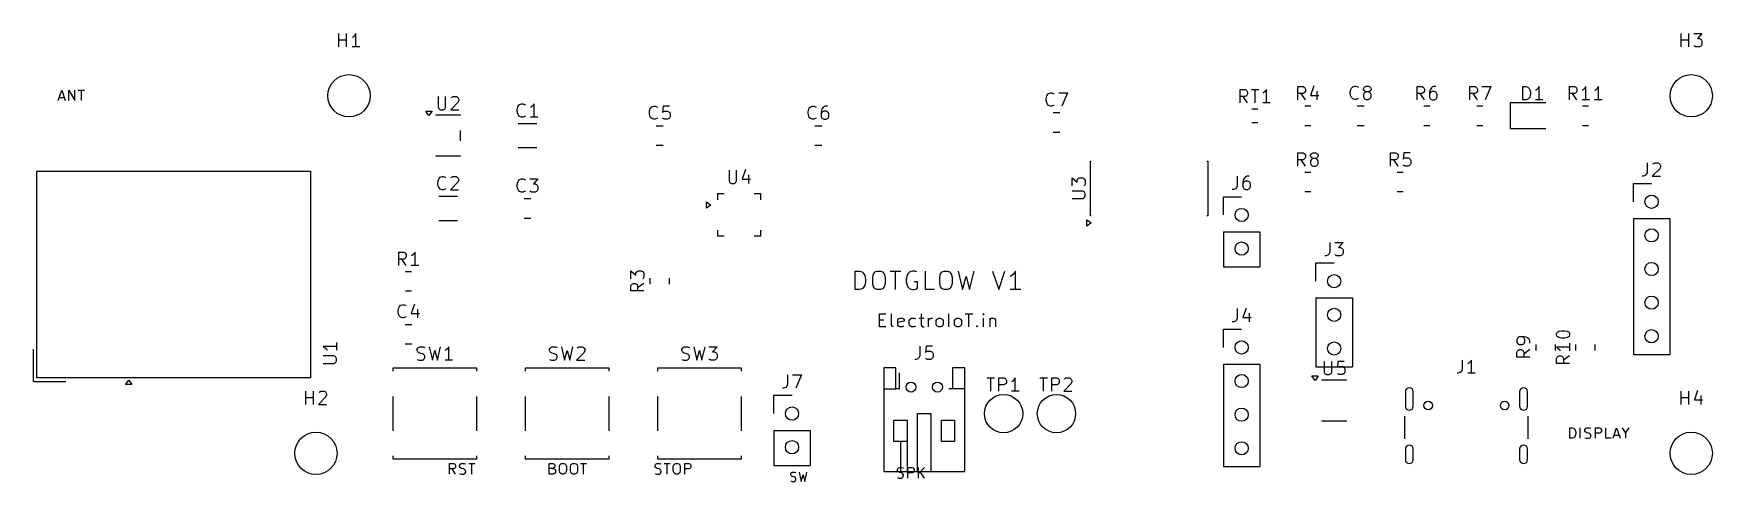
# Model space of a CAD drawing. Header units: millimetres. Extents: x 50 to 177, y -82 to -48.
import ezdxf

# ---------------------------------------------------------------- set-up
doc = ezdxf.new("R2010")
doc.units = ezdxf.units.MM
doc.layers.add('F.Silkscreen', color=41, linetype='CONTINUOUS', true_color=0xf2eda1)

msp = doc.modelspace()

# ---------------------------------------------------------------- linework, layer by layer
at = {"layer": 'F.Silkscreen', "linetype": 'CONTINUOUS'}
for p, q in [((72.738095, -49.304819), (72.738095, -48.304819)), ((72.738095, -48.781009), (73.309523, -48.781009)), ((73.309523, -49.304819), (73.309523, -48.304819)), ((73.833333, -48.542914), (73.738095, -48.590533)), ((74.309523, -49.304819), (73.738095, -49.304819)), ((73.928571, -48.447676), (73.833333, -48.542914)), ((74.023809, -48.304819), (73.928571, -48.447676)), ((74.023809, -49.304819), (74.023809, -48.304819)), ((174.238095, -49.304819), (174.238095, -48.304819)), ((174.238095, -48.781009), (174.809523, -48.781009)), ((174.809523, -49.304819), (174.809523, -48.304819)), ((175.190476, -48.304819), (175.809523, -48.304819)), ((175.238095, -49.2572), (175.190476, -49.20958)), ((175.333333, -49.304819), (175.238095, -49.2572)), ((175.619047, -49.304819), (175.333333, -49.304819)), ((175.809523, -48.304819), (175.47619, -48.685771)), ((175.47619, -48.685771), (175.619047, -48.685771)), ((175.619047, -48.685771), (175.714285, -48.73339)), ((175.714285, -49.2572), (175.619047, -49.304819)), ((175.714285, -48.73339), (175.761904, -48.781009)), ((175.761904, -49.20958), (175.714285, -49.2572)), ((175.761904, -48.781009), (175.809523, -48.876247)), ((175.809523, -49.114342), (175.761904, -49.20958)), ((175.809523, -48.876247), (175.809523, -49.114342)), ((51.509524, -53.363855), (51.776191, -52.563855)), ((51.585714, -53.135283), (51.966667, -53.135283)), ((51.776191, -52.563855), (52.042857, -53.363855)), ((52.309524, -53.363855), (52.309524, -52.563855)), ((52.309524, -52.563855), (52.766667, -53.363855)), ((52.766667, -53.363855), (52.766667, -52.563855)), ((53.033333, -52.563855), (53.490476, -52.563855)), ((53.261904, -53.363855), (53.261904, -52.563855)), ((80.238095, -53.054819), (80.238095, -53.864342)), ((80.809523, -53.864342), (80.809523, -53.054819)), ((81.238095, -53.150057), (81.285714, -53.102438)), ((81.285714, -53.102438), (81.380952, -53.054819)), ((81.380952, -53.054819), (81.619047, -53.054819)), ((81.619047, -53.054819), (81.714285, -53.102438)), ((81.714285, -53.102438), (81.761904, -53.150057)), ((81.761904, -53.150057), (81.809523, -53.245295)), ((81.809523, -53.245295), (81.809523, -53.340533)), ((126.214286, -53.20339), (126.261905, -53.012914)), ((126.214286, -53.346247), (126.214286, -53.20339)), ((126.261905, -53.012914), (126.309524, -52.917676)), ((126.309524, -52.917676), (126.404762, -52.822438)), ((126.404762, -52.822438), (126.547619, -52.774819)), ((126.547619, -52.774819), (126.642857, -52.774819)), ((126.642857, -52.774819), (126.785714, -52.822438)), ((126.785714, -52.822438), (126.833333, -52.870057)), ((127.166667, -52.774819), (127.833333, -52.774819)), ((127.833333, -52.774819), (127.404762, -53.774819)), ((140.880952, -53.524819), (140.880952, -52.524819)), ((140.880952, -52.524819), (141.261904, -52.524819)), ((141.261904, -53.048628), (140.880952, -53.048628)), ((141.45238, -53.524819), (141.119047, -53.048628)), ((141.261904, -52.524819), (141.357142, -52.572438)), ((141.357142, -53.001009), (141.261904, -53.048628)), ((141.357142, -52.572438), (141.404761, -52.620057)), ((141.404761, -52.95339), (141.357142, -53.001009)), ((141.404761, -52.620057), (141.45238, -52.715295)), ((141.45238, -52.858152), (141.404761, -52.95339)), ((141.45238, -52.715295), (141.45238, -52.858152)), ((141.738095, -52.524819), (142.309523, -52.524819)), ((142.023809, -53.524819), (142.023809, -52.524819)), ((142.690476, -52.762914), (142.595238, -52.810533)), ((142.785714, -52.667676), (142.690476, -52.762914)), ((142.880952, -52.524819), (142.785714, -52.667676)), ((142.880952, -53.524819), (142.880952, -52.524819)), ((145.261905, -53.304819), (145.261905, -52.304819)), ((145.261905, -52.304819), (145.642857, -52.304819)), ((145.642857, -52.828628), (145.261905, -52.828628)), ((145.833333, -53.304819), (145.5, -52.828628)), ((145.642857, -52.304819), (145.738095, -52.352438)), ((145.738095, -52.781009), (145.642857, -52.828628)), ((145.738095, -52.352438), (145.785714, -52.400057)), ((145.785714, -52.73339), (145.738095, -52.781009)), ((145.785714, -52.400057), (145.833333, -52.495295)), ((145.833333, -52.638152), (145.785714, -52.73339)), ((145.833333, -52.495295), (145.833333, -52.638152)), ((146.452381, -52.2572), (146.214286, -52.971485)), ((146.214286, -52.971485), (146.833333, -52.971485)), ((146.690476, -52.638152), (146.690476, -53.304819)), ((149.214286, -52.70339), (149.261905, -52.512914)), ((149.214286, -52.846247), (149.214286, -52.70339)), ((149.261905, -53.036723), (149.214286, -52.846247)), ((149.261905, -52.512914), (149.309524, -52.417676)), ((149.309524, -53.131961), (149.261905, -53.036723)), ((149.309524, -52.417676), (149.404762, -52.322438)), ((149.404762, -53.2272), (149.309524, -53.131961)), ((149.404762, -52.322438), (149.547619, -52.274819)), ((149.547619, -53.274819), (149.404762, -53.2272)), ((149.547619, -52.274819), (149.642857, -52.274819)), ((149.642857, -53.274819), (149.547619, -53.274819)), ((149.642857, -52.274819), (149.785714, -52.322438)), ((149.785714, -53.2272), (149.642857, -53.274819)), ((149.785714, -52.322438), (149.833333, -52.370057)), ((149.833333, -53.17958), (149.785714, -53.2272)), ((150.214286, -52.465295), (150.261905, -52.370057)), ((150.214286, -52.512914), (150.214286, -52.465295)), ((150.261905, -52.608152), (150.214286, -52.512914)), ((150.261905, -52.798628), (150.214286, -52.893866)), ((150.214286, -52.893866), (150.214286, -53.084342)), ((150.214286, -53.084342), (150.261905, -53.17958)), ((150.261905, -52.370057), (150.309524, -52.322438)), ((150.309524, -52.655771), (150.261905, -52.608152)), ((150.309524, -52.751009), (150.261905, -52.798628)), ((150.261905, -53.17958), (150.309524, -53.2272)), ((150.309524, -52.322438), (150.404762, -52.274819)), ((150.404762, -52.70339), (150.309524, -52.655771)), ((150.404762, -52.70339), (150.309524, -52.751009)), ((150.309524, -53.2272), (150.404762, -53.274819)), ((150.404762, -52.274819), (150.595238, -52.274819)), ((150.595238, -52.70339), (150.404762, -52.70339)), ((150.404762, -53.274819), (150.595238, -53.274819)), ((150.595238, -52.274819), (150.690476, -52.322438)), ((150.690476, -52.655771), (150.595238, -52.70339)), ((150.690476, -52.751009), (150.595238, -52.70339)), ((150.595238, -53.274819), (150.690476, -53.2272)), ((150.690476, -52.322438), (150.738095, -52.370057)), ((150.738095, -52.608152), (150.690476, -52.655771)), ((150.738095, -52.798628), (150.690476, -52.751009)), ((150.690476, -53.2272), (150.738095, -53.17958)), ((150.738095, -52.370057), (150.785714, -52.465295)), ((150.785714, -52.512914), (150.738095, -52.608152)), ((150.785714, -52.893866), (150.738095, -52.798628)), ((150.738095, -53.17958), (150.785714, -53.084342)), ((150.785714, -52.465295), (150.785714, -52.512914)), ((150.785714, -53.084342), (150.785714, -52.893866)), ((154.261905, -53.304819), (154.261905, -52.304819)), ((154.261905, -52.304819), (154.642857, -52.304819)), ((154.642857, -52.828628), (154.261905, -52.828628)), ((154.833333, -53.304819), (154.5, -52.828628)), ((154.642857, -52.304819), (154.738095, -52.352438)), ((154.738095, -52.781009), (154.642857, -52.828628)), ((154.738095, -52.352438), (154.785714, -52.400057)), ((154.785714, -52.73339), (154.738095, -52.781009)), ((154.785714, -52.400057), (154.833333, -52.495295)), ((154.833333, -52.638152), (154.785714, -52.73339)), ((154.833333, -52.495295), (154.833333, -52.638152)), ((155.261905, -52.542914), (155.214286, -52.73339)), ((155.214286, -52.73339), (155.214286, -53.114342)), ((155.261905, -52.781009), (155.214286, -52.876247)), ((155.214286, -53.114342), (155.261905, -53.20958)), ((155.357143, -52.400057), (155.261905, -52.542914)), ((155.309524, -52.73339), (155.261905, -52.781009)), ((155.261905, -53.20958), (155.309524, -53.2572)), ((155.404762, -52.685771), (155.309524, -52.73339)), ((155.309524, -53.2572), (155.404762, -53.304819)), ((155.404762, -52.352438), (155.357143, -52.400057)), ((155.5, -52.304819), (155.404762, -52.352438)), ((155.595238, -52.685771), (155.404762, -52.685771)), ((155.404762, -53.304819), (155.595238, -53.304819)), ((155.690476, -52.304819), (155.5, -52.304819)), ((155.690476, -52.73339), (155.595238, -52.685771)), ((155.595238, -53.304819), (155.690476, -53.2572)), ((155.738095, -52.781009), (155.690476, -52.73339)), ((155.690476, -53.2572), (155.738095, -53.20958)), ((155.785714, -52.876247), (155.738095, -52.781009)), ((155.738095, -53.20958), (155.785714, -53.114342)), ((155.785714, -53.114342), (155.785714, -52.876247)), ((158.261905, -53.304819), (158.261905, -52.304819)), ((158.261905, -52.304819), (158.642857, -52.304819)), ((158.642857, -52.828628), (158.261905, -52.828628)), ((158.833333, -53.304819), (158.5, -52.828628)), ((158.642857, -52.304819), (158.738095, -52.352438)), ((158.738095, -52.781009), (158.642857, -52.828628)), ((158.738095, -52.352438), (158.785714, -52.400057)), ((158.785714, -52.73339), (158.738095, -52.781009)), ((158.785714, -52.400057), (158.833333, -52.495295)), ((158.833333, -52.638152), (158.785714, -52.73339)), ((158.833333, -52.495295), (158.833333, -52.638152)), ((159.166667, -52.304819), (159.833333, -52.304819)), ((159.833333, -52.304819), (159.404762, -53.304819)), ((162.261905, -53.304819), (162.261905, -52.304819)), ((162.261905, -52.304819), (162.5, -52.304819)), ((162.5, -53.304819), (162.261905, -53.304819)), ((162.5, -52.304819), (162.642857, -52.352438)), ((162.642857, -53.2572), (162.5, -53.304819)), ((162.642857, -52.352438), (162.738095, -52.447676)), ((162.738095, -53.161961), (162.642857, -53.2572)), ((162.738095, -52.447676), (162.785714, -52.542914)), ((162.785714, -53.066723), (162.738095, -53.161961)), ((162.785714, -52.542914), (162.833333, -52.73339)), ((162.833333, -52.876247), (162.785714, -53.066723)), ((162.833333, -52.73339), (162.833333, -52.876247)), ((163.309524, -52.542914), (163.214286, -52.590533)), ((163.785714, -53.304819), (163.214286, -53.304819)), ((163.404762, -52.447676), (163.309524, -52.542914)), ((163.5, -52.304819), (163.404762, -52.447676)), ((163.5, -53.304819), (163.5, -52.304819)), ((165.785714, -53.304819), (165.785714, -52.304819)), ((165.785714, -52.304819), (166.166666, -52.304819)), ((166.166666, -52.828628), (165.785714, -52.828628)), ((166.357142, -53.304819), (166.023809, -52.828628)), ((166.166666, -52.304819), (166.261904, -52.352438)), ((166.261904, -52.781009), (166.166666, -52.828628)), ((166.261904, -52.352438), (166.309523, -52.400057)), ((166.309523, -52.73339), (166.261904, -52.781009)), ((166.309523, -52.400057), (166.357142, -52.495295)), ((166.357142, -52.638152), (166.309523, -52.73339)), ((166.357142, -52.495295), (166.357142, -52.638152)), ((166.833333, -52.542914), (166.738095, -52.590533)), ((167.309523, -53.304819), (166.738095, -53.304819)), ((166.928571, -52.447676), (166.833333, -52.542914)), ((167.023809, -52.304819), (166.928571, -52.447676)), ((167.023809, -53.304819), (167.023809, -52.304819)), ((167.785714, -52.542914), (167.690476, -52.590533)), ((168.261904, -53.304819), (167.690476, -53.304819)), ((167.880952, -52.447676), (167.785714, -52.542914)), ((167.97619, -52.304819), (167.880952, -52.447676)), ((167.97619, -53.304819), (167.97619, -52.304819)), ((79.55, -54.49), (79.31, -54.16)), ((79.31, -54.16), (79.79, -54.16)), ((79.55, -54.49), (79.31, -54.16)), ((79.31, -54.16), (79.79, -54.16)), ((79.79, -54.16), (79.55, -54.49)), ((79.79, -54.16), (79.55, -54.49)), ((80.09, -54.44), (81.91, -54.44)), ((80.09, -54.49), (80.09, -54.44)), ((80.238095, -53.864342), (80.285714, -53.95958)), ((80.285714, -53.95958), (80.333333, -54.0072)), ((80.333333, -54.0072), (80.428571, -54.054819)), ((80.428571, -54.054819), (80.619047, -54.054819)), ((80.619047, -54.054819), (80.714285, -54.0072)), ((80.714285, -54.0072), (80.761904, -53.95958)), ((80.761904, -53.95958), (80.809523, -53.864342)), ((81.761904, -53.48339), (81.190476, -54.054819)), ((81.190476, -54.054819), (81.809523, -54.054819)), ((81.809523, -53.340533), (81.761904, -53.48339)), ((81.91, -54.44), (81.91, -54.49)), ((86.214286, -54.03339), (86.261905, -53.842914)), ((86.214286, -54.176247), (86.214286, -54.03339)), ((86.261905, -54.366723), (86.214286, -54.176247)), ((86.261905, -53.842914), (86.309524, -53.747676)), ((86.309524, -54.461961), (86.261905, -54.366723)), ((86.309524, -53.747676), (86.404762, -53.652438)), ((86.404762, -54.5572), (86.309524, -54.461961)), ((86.404762, -53.652438), (86.547619, -53.604819)), ((86.547619, -54.604819), (86.404762, -54.5572)), ((86.547619, -53.604819), (86.642857, -53.604819)), ((86.642857, -53.604819), (86.785714, -53.652438)), ((86.785714, -54.5572), (86.642857, -54.604819)), ((86.785714, -53.652438), (86.833333, -53.700057)), ((86.833333, -54.50958), (86.785714, -54.5572)), ((87.309524, -53.842914), (87.214286, -53.890533)), ((87.404762, -53.747676), (87.309524, -53.842914)), ((87.5, -53.604819), (87.404762, -53.747676)), ((87.5, -54.604819), (87.5, -53.604819)), ((96.214286, -54.20339), (96.261905, -54.012914)), ((96.214286, -54.346247), (96.214286, -54.20339)), ((96.261905, -54.536723), (96.214286, -54.346247)), ((96.261905, -54.012914), (96.309524, -53.917676)), ((96.309524, -54.631961), (96.261905, -54.536723)), ((96.309524, -53.917676), (96.404762, -53.822438)), ((96.404762, -53.822438), (96.547619, -53.774819)), ((96.547619, -53.774819), (96.642857, -53.774819)), ((96.642857, -53.774819), (96.785714, -53.822438)), ((96.785714, -53.822438), (96.833333, -53.870057)), ((97.261905, -53.774819), (97.214286, -54.251009)), ((97.214286, -54.251009), (97.261905, -54.20339)), ((97.738095, -53.774819), (97.261905, -53.774819)), ((97.261905, -54.20339), (97.357143, -54.155771)), ((97.357143, -54.155771), (97.595238, -54.155771)), ((97.595238, -54.155771), (97.690476, -54.20339)), ((97.690476, -54.20339), (97.738095, -54.251009)), ((97.738095, -54.251009), (97.785714, -54.346247)), ((97.785714, -54.584342), (97.738095, -54.67958)), ((97.785714, -54.346247), (97.785714, -54.584342)), ((108.214286, -54.20339), (108.261905, -54.012914)), ((108.214286, -54.346247), (108.214286, -54.20339)), ((108.261905, -54.536723), (108.214286, -54.346247)), ((108.261905, -54.012914), (108.309524, -53.917676)), ((108.309524, -54.631961), (108.261905, -54.536723)), ((108.309524, -53.917676), (108.404762, -53.822438)), ((108.404762, -53.822438), (108.547619, -53.774819)), ((108.547619, -53.774819), (108.642857, -53.774819)), ((108.642857, -53.774819), (108.785714, -53.822438)), ((108.785714, -53.822438), (108.833333, -53.870057)), ((109.261905, -54.012914), (109.214286, -54.20339)), ((109.214286, -54.20339), (109.214286, -54.584342)), ((109.261905, -54.251009), (109.214286, -54.346247)), ((109.214286, -54.584342), (109.261905, -54.67958)), ((109.357143, -53.870057), (109.261905, -54.012914)), ((109.309524, -54.20339), (109.261905, -54.251009)), ((109.404762, -54.155771), (109.309524, -54.20339)), ((109.404762, -53.822438), (109.357143, -53.870057)), ((109.5, -53.774819), (109.404762, -53.822438)), ((109.595238, -54.155771), (109.404762, -54.155771)), ((109.690476, -53.774819), (109.5, -53.774819)), ((109.690476, -54.20339), (109.595238, -54.155771)), ((109.738095, -54.251009), (109.690476, -54.20339)), ((109.785714, -54.346247), (109.738095, -54.251009)), ((109.738095, -54.67958), (109.785714, -54.584342)), ((109.785714, -54.584342), (109.785714, -54.346247)), ((126.261905, -53.536723), (126.214286, -53.346247)), ((126.309524, -53.631961), (126.261905, -53.536723)), ((126.404762, -53.7272), (126.309524, -53.631961)), ((126.547619, -53.774819), (126.404762, -53.7272)), ((126.642857, -53.774819), (126.547619, -53.774819)), ((126.785714, -53.7272), (126.642857, -53.774819)), ((126.738748, -54.265), (127.261252, -54.265)), ((126.833333, -53.67958), (126.785714, -53.7272)), ((141.762742, -53.9775), (142.237258, -53.9775)), ((143.166666, -53.524819), (142.595238, -53.524819)), ((145.772936, -53.765), (146.227064, -53.765)), ((149.738748, -53.765), (150.261252, -53.765)), ((154.772936, -53.765), (155.227064, -53.765)), ((158.772936, -53.765), (159.227064, -53.765)), ((161.315, -53.54), (161.315, -55.46)), ((164, -53.54), (161.315, -53.54)), ((166.772936, -53.765), (167.227064, -53.765)), ((81.91, -55.61), (81.91, -56.39)), ((86.288748, -55.09), (87.711252, -55.09)), ((86.642857, -54.604819), (86.547619, -54.604819)), ((87.785714, -54.604819), (87.214286, -54.604819)), ((96.404762, -54.7272), (96.309524, -54.631961)), ((96.547619, -54.774819), (96.404762, -54.7272)), ((96.642857, -54.774819), (96.547619, -54.774819)), ((96.785714, -54.7272), (96.642857, -54.774819)), ((96.738748, -55.265), (97.261252, -55.265)), ((96.833333, -54.67958), (96.785714, -54.7272)), ((97.261905, -54.7272), (97.214286, -54.67958)), ((97.357143, -54.774819), (97.261905, -54.7272)), ((97.595238, -54.774819), (97.357143, -54.774819)), ((97.690476, -54.7272), (97.595238, -54.774819)), ((97.738095, -54.67958), (97.690476, -54.7272)), ((108.404762, -54.7272), (108.309524, -54.631961)), ((108.547619, -54.774819), (108.404762, -54.7272)), ((108.642857, -54.774819), (108.547619, -54.774819)), ((108.785714, -54.7272), (108.642857, -54.774819)), ((108.738748, -55.265), (109.261252, -55.265)), ((108.833333, -54.67958), (108.785714, -54.7272)), ((109.261905, -54.67958), (109.309524, -54.7272)), ((109.309524, -54.7272), (109.404762, -54.774819)), ((109.404762, -54.774819), (109.595238, -54.774819)), ((109.595238, -54.774819), (109.690476, -54.7272)), ((109.690476, -54.7272), (109.738095, -54.67958)), ((126.738748, -55.735), (127.261252, -55.735)), ((141.762742, -55.0225), (142.237258, -55.0225)), ((145.772936, -55.235), (146.227064, -55.235)), ((149.738748, -55.235), (150.261252, -55.235)), ((154.772936, -55.235), (155.227064, -55.235)), ((158.772936, -55.235), (159.227064, -55.235)), ((161.315, -55.46), (164, -55.46)), ((166.772936, -55.235), (167.227064, -55.235)), ((86.288748, -56.91), (87.711252, -56.91)), ((96.738748, -56.735), (97.261252, -56.735)), ((108.738748, -56.735), (109.261252, -56.735)), ((80.09, -57.56), (80.09, -57.51)), ((81.91, -57.56), (80.09, -57.56)), ((81.91, -57.51), (81.91, -57.56)), ((129.565, -57.94), (129.63, -57.94)), ((129.565, -62.06), (129.565, -57.94)), ((138.37, -57.94), (138.435, -57.94)), ((138.435, -57.94), (138.435, -62.06)), ((145.261905, -58.304819), (145.261905, -57.304819)), ((145.261905, -57.304819), (145.642857, -57.304819)), ((145.642857, -57.828628), (145.261905, -57.828628)), ((145.833333, -58.304819), (145.5, -57.828628)), ((145.642857, -57.304819), (145.738095, -57.352438)), ((145.738095, -57.781009), (145.642857, -57.828628)), ((145.738095, -57.352438), (145.785714, -57.400057)), ((145.785714, -57.73339), (145.738095, -57.781009)), ((145.785714, -57.400057), (145.833333, -57.495295)), ((145.833333, -57.638152), (145.785714, -57.73339)), ((145.833333, -57.495295), (145.833333, -57.638152)), ((146.214286, -57.495295), (146.261905, -57.400057)), ((146.214286, -57.542914), (146.214286, -57.495295)), ((146.261905, -57.638152), (146.214286, -57.542914)), ((146.261905, -57.828628), (146.214286, -57.923866)), ((146.214286, -57.923866), (146.214286, -58.114342)), ((146.214286, -58.114342), (146.261905, -58.20958)), ((146.261905, -57.400057), (146.309524, -57.352438)), ((146.309524, -57.685771), (146.261905, -57.638152)), ((146.309524, -57.781009), (146.261905, -57.828628)), ((146.261905, -58.20958), (146.309524, -58.2572)), ((146.309524, -57.352438), (146.404762, -57.304819)), ((146.404762, -57.73339), (146.309524, -57.685771)), ((146.404762, -57.73339), (146.309524, -57.781009)), ((146.309524, -58.2572), (146.404762, -58.304819)), ((146.404762, -57.304819), (146.595238, -57.304819)), ((146.595238, -57.73339), (146.404762, -57.73339)), ((146.404762, -58.304819), (146.595238, -58.304819)), ((146.595238, -57.304819), (146.690476, -57.352438)), ((146.690476, -57.685771), (146.595238, -57.73339)), ((146.690476, -57.781009), (146.595238, -57.73339)), ((146.595238, -58.304819), (146.690476, -58.2572)), ((146.690476, -57.352438), (146.738095, -57.400057)), ((146.738095, -57.638152), (146.690476, -57.685771)), ((146.738095, -57.828628), (146.690476, -57.781009)), ((146.690476, -58.2572), (146.738095, -58.20958)), ((146.738095, -57.400057), (146.785714, -57.495295)), ((146.785714, -57.542914), (146.738095, -57.638152)), ((146.785714, -57.923866), (146.738095, -57.828628)), ((146.738095, -58.20958), (146.785714, -58.114342)), ((146.785714, -57.495295), (146.785714, -57.542914)), ((146.785714, -58.114342), (146.785714, -57.923866)), ((152.261905, -58.304819), (152.261905, -57.304819)), ((152.261905, -57.304819), (152.642857, -57.304819)), ((152.642857, -57.828628), (152.261905, -57.828628)), ((152.833333, -58.304819), (152.5, -57.828628)), ((152.642857, -57.304819), (152.738095, -57.352438)), ((152.738095, -57.781009), (152.642857, -57.828628)), ((152.738095, -57.352438), (152.785714, -57.400057)), ((152.785714, -57.73339), (152.738095, -57.781009)), ((152.785714, -57.400057), (152.833333, -57.495295)), ((152.833333, -57.638152), (152.785714, -57.73339)), ((152.833333, -57.495295), (152.833333, -57.638152)), ((153.261905, -57.304819), (153.214286, -57.781009)), ((153.214286, -57.781009), (153.261905, -57.73339)), ((153.261905, -58.2572), (153.214286, -58.20958)), ((153.738095, -57.304819), (153.261905, -57.304819)), ((153.261905, -57.73339), (153.357143, -57.685771)), ((153.357143, -58.304819), (153.261905, -58.2572)), ((153.357143, -57.685771), (153.595238, -57.685771)), ((153.595238, -58.304819), (153.357143, -58.304819)), ((153.595238, -57.685771), (153.690476, -57.73339)), ((153.690476, -58.2572), (153.595238, -58.304819)), ((153.690476, -57.73339), (153.738095, -57.781009)), ((153.738095, -58.20958), (153.690476, -58.2572)), ((153.738095, -57.781009), (153.785714, -57.876247)), ((153.785714, -58.114342), (153.738095, -58.20958)), ((153.785714, -57.876247), (153.785714, -58.114342)), ((171.666666, -58.074819), (171.666666, -58.789104)), ((172.095238, -58.170057), (172.142857, -58.122438)), ((172.142857, -58.122438), (172.238095, -58.074819)), ((172.238095, -58.074819), (172.47619, -58.074819)), ((172.47619, -58.074819), (172.571428, -58.122438)), ((172.571428, -58.122438), (172.619047, -58.170057)), ((172.619047, -58.170057), (172.666666, -58.265295)), ((172.666666, -58.360533), (172.619047, -58.50339)), ((172.666666, -58.265295), (172.666666, -58.360533)), ((49.9, -58.7), (70.6, -58.7)), ((49.9, -74.3), (49.9, -58.7)), ((70.6, -58.7), (70.6, -74.3)), ((80.214286, -59.53339), (80.261905, -59.342914)), ((80.214286, -59.676247), (80.214286, -59.53339)), ((80.261905, -59.342914), (80.309524, -59.247676)), ((80.309524, -59.247676), (80.404762, -59.152438)), ((80.404762, -59.152438), (80.547619, -59.104819)), ((80.547619, -59.104819), (80.642857, -59.104819)), ((80.642857, -59.104819), (80.785714, -59.152438)), ((80.785714, -59.152438), (80.833333, -59.200057)), ((81.738095, -59.53339), (81.166667, -60.104819)), ((81.214286, -59.200057), (81.261905, -59.152438)), ((81.261905, -59.152438), (81.357143, -59.104819)), ((81.357143, -59.104819), (81.595238, -59.104819)), ((81.595238, -59.104819), (81.690476, -59.152438)), ((81.690476, -59.152438), (81.738095, -59.200057)), ((81.738095, -59.200057), (81.785714, -59.295295)), ((81.785714, -59.390533), (81.738095, -59.53339)), ((81.785714, -59.295295), (81.785714, -59.390533)), ((86.214286, -59.70339), (86.261905, -59.512914)), ((86.261905, -59.512914), (86.309524, -59.417676)), ((86.309524, -59.417676), (86.404762, -59.322438)), ((86.404762, -59.322438), (86.547619, -59.274819)), ((86.547619, -59.274819), (86.642857, -59.274819)), ((86.642857, -59.274819), (86.785714, -59.322438)), ((86.785714, -59.322438), (86.833333, -59.370057)), ((87.166667, -59.274819), (87.785714, -59.274819)), ((87.785714, -59.274819), (87.452381, -59.655771)), ((87.452381, -59.655771), (87.595238, -59.655771)), ((87.595238, -59.655771), (87.690476, -59.70339)), ((102.238095, -58.624819), (102.238095, -59.434342)), ((102.238095, -59.434342), (102.285714, -59.52958)), ((102.285714, -59.52958), (102.333333, -59.5772)), ((102.333333, -59.5772), (102.428571, -59.624819)), ((102.428571, -59.624819), (102.619047, -59.624819)), ((102.619047, -59.624819), (102.714285, -59.5772)), ((102.714285, -59.5772), (102.761904, -59.52958)), ((102.761904, -59.52958), (102.809523, -59.434342)), ((102.809523, -59.434342), (102.809523, -58.624819)), ((103.47619, -58.5772), (103.238095, -59.291485)), ((103.238095, -59.291485), (103.857142, -59.291485)), ((103.714285, -58.958152), (103.714285, -59.624819)), ((128.174819, -59.809523), (128.174819, -59.190476)), ((128.174819, -59.190476), (128.555771, -59.523809)), ((128.555771, -59.380952), (128.60339, -59.285714)), ((128.555771, -59.523809), (128.555771, -59.380952)), ((128.60339, -59.285714), (128.651009, -59.238095)), ((128.651009, -59.238095), (128.746247, -59.190476)), ((128.746247, -59.190476), (128.984342, -59.190476)), ((128.984342, -59.190476), (129.07958, -59.238095)), ((129.07958, -59.238095), (129.1272, -59.285714)), ((129.1272, -59.285714), (129.174819, -59.380952)), ((129.174819, -59.380952), (129.174819, -59.666666)), ((140.666666, -59.074819), (140.666666, -59.789104)), ((141.142857, -59.312914), (141.095238, -59.50339)), ((141.095238, -59.50339), (141.095238, -59.884342)), ((141.142857, -59.551009), (141.095238, -59.646247)), ((141.238095, -59.170057), (141.142857, -59.312914)), ((141.190476, -59.50339), (141.142857, -59.551009)), ((141.285714, -59.455771), (141.190476, -59.50339)), ((141.285714, -59.122438), (141.238095, -59.170057)), ((141.380952, -59.074819), (141.285714, -59.122438)), ((141.47619, -59.455771), (141.285714, -59.455771)), ((141.571428, -59.074819), (141.380952, -59.074819)), ((141.571428, -59.50339), (141.47619, -59.455771)), ((141.619047, -59.551009), (141.571428, -59.50339)), ((141.666666, -59.646247), (141.619047, -59.551009)), ((141.666666, -59.884342), (141.666666, -59.646247)), ((145.772936, -58.765), (146.227064, -58.765)), ((152.772936, -58.765), (153.227064, -58.765)), ((170.62, -59.62), (172, -59.62)), ((170.62, -61), (170.62, -59.62)), ((171.380952, -59.074819), (171.285714, -59.074819)), ((171.523809, -59.0272), (171.380952, -59.074819)), ((171.619047, -58.931961), (171.523809, -59.0272)), ((171.666666, -58.789104), (171.619047, -58.931961)), ((172.619047, -58.50339), (172.047619, -59.074819)), ((172.047619, -59.074819), (172.666666, -59.074819)), ((80.261905, -59.866723), (80.214286, -59.676247)), ((80.309524, -59.961961), (80.261905, -59.866723)), ((80.288748, -60.59), (81.711252, -60.59)), ((80.404762, -60.0572), (80.309524, -59.961961)), ((80.547619, -60.104819), (80.404762, -60.0572)), ((80.642857, -60.104819), (80.547619, -60.104819)), ((80.785714, -60.0572), (80.642857, -60.104819)), ((80.833333, -60.00958), (80.785714, -60.0572)), ((81.166667, -60.104819), (81.785714, -60.104819)), ((86.214286, -59.846247), (86.214286, -59.70339)), ((86.261905, -60.036723), (86.214286, -59.846247)), ((86.309524, -60.131961), (86.261905, -60.036723)), ((86.404762, -60.2272), (86.309524, -60.131961)), ((86.547619, -60.274819), (86.404762, -60.2272)), ((86.642857, -60.274819), (86.547619, -60.274819)), ((86.785714, -60.2272), (86.642857, -60.274819)), ((86.738748, -60.765), (87.261252, -60.765)), ((86.833333, -60.17958), (86.785714, -60.2272)), ((87.214286, -60.2272), (87.166667, -60.17958)), ((87.309524, -60.274819), (87.214286, -60.2272)), ((87.595238, -60.274819), (87.309524, -60.274819)), ((87.690476, -60.2272), (87.595238, -60.274819)), ((87.690476, -59.70339), (87.738095, -59.751009)), ((87.738095, -60.17958), (87.690476, -60.2272)), ((87.738095, -59.751009), (87.785714, -59.846247)), ((87.785714, -60.084342), (87.738095, -60.17958)), ((87.785714, -59.846247), (87.785714, -60.084342)), ((101.39, -60.39), (101.865, -60.39)), ((101.39, -60.865), (101.39, -60.39)), ((104.135, -60.39), (104.61, -60.39)), ((104.61, -60.39), (104.61, -60.865)), ((128.984342, -60.190476), (128.174819, -60.190476)), ((128.174819, -60.761904), (128.984342, -60.761904)), ((129.07958, -60.238095), (128.984342, -60.190476)), ((128.984342, -60.761904), (129.07958, -60.714285)), ((129.1272, -59.761904), (129.07958, -59.809523)), ((129.1272, -60.285714), (129.07958, -60.238095)), ((129.07958, -60.714285), (129.1272, -60.666666)), ((129.174819, -59.666666), (129.1272, -59.761904)), ((129.174819, -60.380952), (129.1272, -60.285714)), ((129.1272, -60.666666), (129.174819, -60.571428)), ((129.174819, -60.571428), (129.174819, -60.380952)), ((139.62, -60.62), (141, -60.62)), ((139.62, -62), (139.62, -60.62)), ((140.380952, -60.074819), (140.285714, -60.074819)), ((140.523809, -60.0272), (140.380952, -60.074819)), ((140.619047, -59.931961), (140.523809, -60.0272)), ((140.666666, -59.789104), (140.619047, -59.931961)), ((141.095238, -59.884342), (141.142857, -59.97958)), ((141.142857, -59.97958), (141.190476, -60.0272)), ((141.190476, -60.0272), (141.285714, -60.074819)), ((141.285714, -60.074819), (141.47619, -60.074819)), ((141.47619, -60.074819), (141.571428, -60.0272)), ((141.571428, -60.0272), (141.619047, -59.97958)), ((141.619047, -59.97958), (141.666666, -59.884342)), ((145.772936, -60.235), (146.227064, -60.235)), ((152.772936, -60.235), (153.227064, -60.235)), ((100.53, -61.49), (100.53, -61.01)), ((100.53, -61.01), (100.86, -61.25)), ((100.53, -61.49), (100.53, -61.01)), ((100.53, -61.01), (100.86, -61.25)), ((100.86, -61.25), (100.53, -61.49)), ((100.86, -61.25), (100.53, -61.49)), ((129.63, -62.06), (129.565, -62.06)), ((138.435, -62.06), (138.37, -62.06)), ((80.288748, -62.41), (81.711252, -62.41)), ((86.738748, -62.235), (87.261252, -62.235)), ((101.39, -63.61), (101.39, -63.135)), ((104.61, -63.135), (104.61, -63.61)), ((129.3, -62.84), (129.3, -62.36)), ((129.3, -62.36), (129.63, -62.6)), ((129.3, -62.84), (129.3, -62.36)), ((129.3, -62.36), (129.63, -62.6)), ((129.63, -62.6), (129.3, -62.84)), ((129.63, -62.6), (129.3, -62.84)), ((139.62, -63.27), (139.62, -65.92)), ((139.62, -63.27), (142.38, -63.27)), ((142.38, -63.27), (142.38, -65.92)), ((170.62, -62.27), (170.62, -72.54)), ((170.62, -62.27), (173.38, -62.27)), ((173.38, -62.27), (173.38, -72.54)), ((101.865, -63.61), (101.39, -63.61)), ((104.61, -63.61), (104.135, -63.61)), ((147.666666, -64.074819), (147.666666, -64.789104)), ((148.047619, -64.074819), (148.666666, -64.074819)), ((148.666666, -64.074819), (148.333333, -64.455771)), ((148.333333, -64.455771), (148.47619, -64.455771)), ((148.47619, -64.455771), (148.571428, -64.50339)), ((148.571428, -64.50339), (148.619047, -64.551009)), ((148.619047, -64.551009), (148.666666, -64.646247)), ((148.666666, -64.646247), (148.666666, -64.884342)), ((77.261905, -65.804819), (77.261905, -64.804819)), ((77.261905, -64.804819), (77.642857, -64.804819)), ((77.642857, -65.328628), (77.261905, -65.328628)), ((77.833333, -65.804819), (77.5, -65.328628)), ((77.642857, -64.804819), (77.738095, -64.852438)), ((77.738095, -65.281009), (77.642857, -65.328628)), ((77.738095, -64.852438), (77.785714, -64.900057)), ((77.785714, -65.23339), (77.738095, -65.281009)), ((77.785714, -64.900057), (77.833333, -64.995295)), ((77.833333, -65.138152), (77.785714, -65.23339)), ((77.833333, -64.995295), (77.833333, -65.138152)), ((78.309524, -65.042914), (78.214286, -65.090533)), ((78.785714, -65.804819), (78.214286, -65.804819)), ((78.404762, -64.947676), (78.309524, -65.042914)), ((78.5, -64.804819), (78.404762, -64.947676)), ((78.5, -65.804819), (78.5, -64.804819)), ((139.62, -65.92), (142.38, -65.92)), ((146.62, -65.62), (148, -65.62)), ((146.62, -67), (146.62, -65.62)), ((147.380952, -65.074819), (147.285714, -65.074819)), ((147.523809, -65.0272), (147.380952, -65.074819)), ((147.619047, -64.931961), (147.523809, -65.0272)), ((147.666666, -64.789104), (147.619047, -64.931961)), ((148.095238, -65.0272), (148.047619, -64.97958)), ((148.190476, -65.074819), (148.095238, -65.0272)), ((148.47619, -65.074819), (148.190476, -65.074819)), ((148.571428, -65.0272), (148.47619, -65.074819)), ((148.619047, -64.97958), (148.571428, -65.0272)), ((148.666666, -64.884342), (148.619047, -64.97958)), ((77.772936, -66.265), (78.227064, -66.265)), ((94.804819, -66.833332), (94.804819, -66.214285)), ((94.804819, -66.214285), (95.185771, -66.547618)), ((94.804819, -67.357142), (94.852438, -67.261904)), ((94.852438, -67.261904), (94.900057, -67.214285)), ((94.900057, -67.214285), (94.995295, -67.166666)), ((94.995295, -67.166666), (95.138152, -67.166666)), ((95.138152, -67.166666), (95.23339, -67.214285)), ((95.185771, -66.404761), (95.23339, -66.309523)), ((95.185771, -66.547618), (95.185771, -66.404761)), ((95.23339, -66.309523), (95.281009, -66.261904)), ((95.23339, -67.214285), (95.281009, -67.261904)), ((95.281009, -66.261904), (95.376247, -66.214285)), ((95.281009, -67.261904), (95.328628, -67.357142)), ((95.804819, -67.166666), (95.328628, -67.499999)), ((95.376247, -66.214285), (95.614342, -66.214285)), ((95.614342, -66.214285), (95.70958, -66.261904)), ((95.70958, -66.261904), (95.7572, -66.309523)), ((95.7572, -66.785713), (95.70958, -66.833332)), ((95.7572, -66.309523), (95.804819, -66.404761)), ((95.804819, -66.690475), (95.7572, -66.785713)), ((95.804819, -66.404761), (95.804819, -66.690475)), ((96.265, -67.227064), (96.265, -66.772936)), ((97.735, -67.227064), (97.735, -66.772936)), ((111.766666, -67.636746), (111.766666, -66.236746)), ((111.766666, -66.236746), (112.099999, -66.236746)), ((112.099999, -66.236746), (112.299999, -66.303413)), ((112.299999, -66.303413), (112.433333, -66.436746)), ((112.433333, -66.436746), (112.499999, -66.57008)), ((112.499999, -66.57008), (112.566666, -66.836746)), ((112.566666, -67.036746), (112.499999, -67.303413)), ((112.566666, -66.836746), (112.566666, -67.036746)), ((113.099999, -66.703413), (113.166666, -66.436746)), ((113.099999, -67.17008), (113.099999, -66.703413)), ((113.166666, -67.436746), (113.099999, -67.17008)), ((113.166666, -66.436746), (113.299999, -66.303413)), ((113.299999, -66.303413), (113.433333, -66.236746)), ((113.433333, -66.236746), (113.699999, -66.236746)), ((113.699999, -66.236746), (113.833333, -66.303413)), ((113.833333, -66.303413), (113.966666, -66.436746)), ((113.966666, -66.436746), (114.033333, -66.703413)), ((114.033333, -67.17008), (113.966666, -67.436746)), ((114.033333, -66.703413), (114.033333, -67.17008)), ((114.433333, -66.236746), (115.233333, -66.236746)), ((114.833333, -67.636746), (114.833333, -66.236746)), ((115.7, -66.57008), (115.633333, -66.836746)), ((115.633333, -66.836746), (115.633333, -67.036746)), ((115.633333, -67.036746), (115.7, -67.303413)), ((115.766667, -66.436746), (115.7, -66.57008)), ((115.9, -66.303413), (115.766667, -66.436746)), ((116.1, -66.236746), (115.9, -66.303413)), ((116.3, -66.236746), (116.1, -66.236746)), ((116.5, -67.036746), (116.233333, -67.036746)), ((116.433333, -66.303413), (116.3, -66.236746)), ((116.5, -67.503413), (116.5, -67.036746)), ((117.1, -67.636746), (117.1, -66.236746)), ((118.166666, -66.703413), (118.233333, -66.436746)), ((118.166666, -67.17008), (118.166666, -66.703413)), ((118.233333, -67.436746), (118.166666, -67.17008)), ((118.233333, -66.436746), (118.366666, -66.303413)), ((118.366666, -66.303413), (118.5, -66.236746)), ((118.5, -66.236746), (118.766666, -66.236746)), ((118.766666, -66.236746), (118.9, -66.303413)), ((118.9, -66.303413), (119.033333, -66.436746)), ((119.033333, -66.436746), (119.1, -66.703413)), ((119.1, -67.17008), (119.033333, -67.436746)), ((119.1, -66.703413), (119.1, -67.17008)), ((119.566667, -66.236746), (119.9, -67.636746)), ((119.9, -67.636746), (120.166667, -66.636746)), ((120.166667, -66.636746), (120.433333, -67.636746)), ((120.433333, -67.636746), (120.766667, -66.236746)), ((122.166667, -66.236746), (122.633334, -67.636746)), ((122.633334, -67.636746), (123.1, -66.236746)), ((123.633334, -66.57008), (123.5, -66.636746)), ((123.766667, -66.436746), (123.633334, -66.57008)), ((123.9, -66.236746), (123.766667, -66.436746)), ((123.9, -67.636746), (123.9, -66.236746)), ((77.772936, -67.735), (78.227064, -67.735)), ((94.804819, -67.738094), (94.804819, -67.357142)), ((95.804819, -67.738094), (94.804819, -67.738094)), ((95.328628, -67.357142), (95.328628, -67.738094)), ((112.099999, -67.636746), (111.766666, -67.636746)), ((112.299999, -67.57008), (112.099999, -67.636746)), ((112.433333, -67.436746), (112.299999, -67.57008)), ((112.499999, -67.303413), (112.433333, -67.436746)), ((113.299999, -67.57008), (113.166666, -67.436746)), ((113.433333, -67.636746), (113.299999, -67.57008)), ((113.699999, -67.636746), (113.433333, -67.636746)), ((113.833333, -67.57008), (113.699999, -67.636746)), ((113.966666, -67.436746), (113.833333, -67.57008)), ((115.7, -67.303413), (115.766667, -67.436746)), ((115.766667, -67.436746), (115.9, -67.57008)), ((115.9, -67.57008), (116.1, -67.636746)), ((116.1, -67.636746), (116.233333, -67.636746)), ((116.233333, -67.636746), (116.433333, -67.57008)), ((116.433333, -67.57008), (116.5, -67.503413)), ((117.766667, -67.636746), (117.1, -67.636746)), ((118.366666, -67.57008), (118.233333, -67.436746)), ((118.5, -67.636746), (118.366666, -67.57008)), ((118.766666, -67.636746), (118.5, -67.636746)), ((118.9, -67.57008), (118.766666, -67.636746)), ((119.033333, -67.436746), (118.9, -67.57008)), ((124.3, -67.636746), (123.5, -67.636746)), ((146.62, -68.27), (146.62, -73.46)), ((146.62, -68.27), (149.38, -68.27)), ((149.38, -68.27), (149.38, -73.46)), ((77.214286, -69.20339), (77.261905, -69.012914)), ((77.214286, -69.346247), (77.214286, -69.20339)), ((77.261905, -69.536723), (77.214286, -69.346247)), ((77.261905, -69.012914), (77.309524, -68.917676)), ((77.309524, -69.631961), (77.261905, -69.536723)), ((77.309524, -68.917676), (77.404762, -68.822438)), ((77.404762, -69.7272), (77.309524, -69.631961)), ((77.404762, -68.822438), (77.547619, -68.774819)), ((77.547619, -69.774819), (77.404762, -69.7272)), ((77.547619, -68.774819), (77.642857, -68.774819)), ((77.642857, -69.774819), (77.547619, -69.774819)), ((77.642857, -68.774819), (77.785714, -68.822438)), ((77.785714, -69.7272), (77.642857, -69.774819)), ((77.785714, -68.822438), (77.833333, -68.870057)), ((77.833333, -69.67958), (77.785714, -69.7272)), ((78.452381, -68.7272), (78.214286, -69.441485)), ((78.214286, -69.441485), (78.833333, -69.441485)), ((78.690476, -69.108152), (78.690476, -69.774819)), ((113.619047, -70.454819), (113.619047, -69.454819)), ((113.619047, -69.454819), (114.095237, -69.454819)), ((114.523809, -70.311961), (114.523809, -69.454819)), ((115.047619, -69.835771), (115.142857, -69.788152)), ((115.142857, -69.788152), (115.333333, -69.788152)), ((115.333333, -69.788152), (115.428571, -69.835771)), ((115.952381, -69.835771), (116.047619, -69.788152)), ((116.047619, -69.788152), (116.238095, -69.788152)), ((116.238095, -69.788152), (116.333333, -69.835771)), ((116.619048, -69.788152), (117, -69.788152)), ((116.761905, -69.454819), (116.761905, -70.311961)), ((117.333334, -70.454819), (117.333334, -69.788152)), ((117.428572, -69.835771), (117.52381, -69.788152)), ((117.52381, -69.788152), (117.619048, -69.788152)), ((118.000001, -69.835771), (118.095239, -69.788152)), ((118.095239, -69.788152), (118.238096, -69.788152)), ((118.238096, -69.788152), (118.333334, -69.835771)), ((118.857144, -70.454819), (118.857144, -69.454819)), ((119.380953, -69.835771), (119.476191, -69.788152)), ((119.476191, -69.788152), (119.619048, -69.788152)), ((119.619048, -69.788152), (119.714286, -69.835771)), ((120.095239, -69.454819), (120.666667, -69.454819)), ((120.380953, -70.454819), (120.380953, -69.454819)), ((121.476191, -69.454819), (121.428572, -69.502438)), ((121.428572, -69.502438), (121.476191, -69.550057)), ((121.52381, -69.502438), (121.476191, -69.454819)), ((121.476191, -69.454819), (121.476191, -69.550057)), ((121.476191, -69.550057), (121.52381, -69.502438)), ((121.476191, -70.454819), (121.476191, -69.788152)), ((121.952381, -69.788152), (121.952381, -70.454819)), ((122, -69.835771), (122.095238, -69.788152)), ((122.095238, -69.788152), (122.238095, -69.788152)), ((122.238095, -69.788152), (122.333333, -69.835771)), ((140.666666, -69.789104), (140.619047, -69.931961)), ((140.666666, -69.074819), (140.666666, -69.789104)), ((141.333333, -69.0272), (141.095238, -69.741485)), ((141.095238, -69.741485), (141.714285, -69.741485)), ((141.571428, -69.408152), (141.571428, -70.074819)), ((77.738748, -70.265), (78.261252, -70.265)), ((113.619047, -69.931009), (113.95238, -69.931009)), ((114.095237, -70.454819), (113.619047, -70.454819)), ((114.571428, -70.4072), (114.523809, -70.311961)), ((114.666666, -70.454819), (114.571428, -70.4072)), ((115, -69.931009), (115.047619, -69.835771)), ((115, -70.311961), (115, -69.931009)), ((115.47619, -70.026247), (115, -70.121485)), ((115.047619, -70.4072), (115, -70.311961)), ((115.142857, -70.454819), (115.047619, -70.4072)), ((115.333333, -70.454819), (115.142857, -70.454819)), ((115.428571, -70.4072), (115.333333, -70.454819)), ((115.428571, -69.835771), (115.47619, -69.931009)), ((115.47619, -69.931009), (115.47619, -70.026247)), ((115.857143, -69.978628), (115.904762, -69.88339)), ((115.857143, -70.264342), (115.857143, -69.978628)), ((115.904762, -70.35958), (115.857143, -70.264342)), ((115.904762, -69.88339), (115.952381, -69.835771)), ((115.952381, -70.4072), (115.904762, -70.35958)), ((116.047619, -70.454819), (115.952381, -70.4072)), ((116.238095, -70.454819), (116.047619, -70.454819)), ((116.333333, -70.4072), (116.238095, -70.454819)), ((116.761905, -70.311961), (116.809524, -70.4072)), ((116.809524, -70.4072), (116.904762, -70.454819)), ((116.904762, -70.454819), (117, -70.454819)), ((117.333334, -69.978628), (117.380953, -69.88339)), ((117.380953, -69.88339), (117.428572, -69.835771)), ((117.904763, -69.978628), (117.952382, -69.88339)), ((117.904763, -70.264342), (117.904763, -69.978628)), ((117.952382, -70.35958), (117.904763, -70.264342)), ((117.952382, -69.88339), (118.000001, -69.835771)), ((118.000001, -70.4072), (117.952382, -70.35958)), ((118.095239, -70.454819), (118.000001, -70.4072)), ((118.238096, -70.454819), (118.095239, -70.454819)), ((118.333334, -70.4072), (118.238096, -70.454819)), ((118.333334, -69.835771), (118.380953, -69.88339)), ((118.380953, -70.35958), (118.333334, -70.4072)), ((118.380953, -69.88339), (118.428572, -69.978628)), ((118.428572, -70.264342), (118.380953, -70.35958)), ((118.428572, -69.978628), (118.428572, -70.264342)), ((119.285715, -69.978628), (119.333334, -69.88339)), ((119.285715, -70.264342), (119.285715, -69.978628)), ((119.333334, -70.35958), (119.285715, -70.264342)), ((119.333334, -69.88339), (119.380953, -69.835771)), ((119.380953, -70.4072), (119.333334, -70.35958)), ((119.476191, -70.454819), (119.380953, -70.4072)), ((119.619048, -70.454819), (119.476191, -70.454819)), ((119.714286, -70.4072), (119.619048, -70.454819)), ((119.714286, -69.835771), (119.761905, -69.88339)), ((119.761905, -70.35958), (119.714286, -70.4072)), ((119.761905, -69.88339), (119.809524, -69.978628)), ((119.809524, -70.264342), (119.761905, -70.35958)), ((119.809524, -69.978628), (119.809524, -70.264342)), ((120.952382, -70.4072), (121.000001, -70.35958)), ((121.000001, -70.454819), (120.952382, -70.4072)), ((121.000001, -70.35958), (121.04762, -70.4072)), ((121.000001, -70.35958), (121.000001, -70.454819)), ((121.04762, -70.4072), (121.000001, -70.454819)), ((121.952381, -69.88339), (122, -69.835771)), ((122.333333, -69.835771), (122.380952, -69.931009)), ((122.380952, -69.931009), (122.380952, -70.454819)), ((139.62, -70.62), (141, -70.62)), ((139.62, -72), (139.62, -70.62)), ((140.380952, -70.074819), (140.285714, -70.074819)), ((140.523809, -70.0272), (140.380952, -70.074819)), ((140.619047, -69.931961), (140.523809, -70.0272)), ((164.804819, -70.97619), (164.852438, -70.880952)), ((164.804819, -71.071428), (164.804819, -70.97619)), ((164.852438, -71.166666), (164.804819, -71.071428)), ((164.852438, -70.880952), (164.900057, -70.833333)), ((164.900057, -70.833333), (164.995295, -70.785714)), ((164.995295, -70.785714), (165.185771, -70.738095)), ((165.185771, -70.738095), (165.423866, -70.738095)), ((165.423866, -70.738095), (165.614342, -70.785714)), ((165.614342, -70.785714), (165.70958, -70.833333)), ((165.70958, -70.833333), (165.7572, -70.880952)), ((165.7572, -70.880952), (165.804819, -70.97619)), ((165.804819, -71.071428), (165.7572, -71.166666)), ((165.804819, -70.97619), (165.804819, -71.071428)), ((49.65, -74.575), (49.65, -72.125)), ((72.554819, -71.92619), (71.554819, -71.92619)), ((71.554819, -71.92619), (71.697676, -72.021428)), ((71.697676, -72.021428), (71.792914, -72.116666)), ((71.792914, -72.116666), (71.840533, -72.211904)), ((72.554819, -71.640476), (72.554819, -72.211904)), ((77.738748, -71.735), (78.261252, -71.735)), ((78.666667, -72.145295), (78.714286, -72.050057)), ((78.666667, -72.240533), (78.666667, -72.145295)), ((78.714286, -72.335771), (78.666667, -72.240533)), ((78.714286, -72.050057), (78.761905, -72.002438)), ((78.761905, -72.38339), (78.714286, -72.335771)), ((78.761905, -72.002438), (78.857143, -71.954819)), ((78.857143, -71.954819), (79.095238, -71.954819)), ((79.095238, -71.954819), (79.238095, -72.002438)), ((79.571429, -71.954819), (79.809524, -72.954819)), ((79.809524, -72.954819), (80, -72.240533)), ((80, -72.240533), (80.190476, -72.954819)), ((80.190476, -72.954819), (80.428572, -71.954819)), ((80.857143, -72.192914), (80.761905, -72.240533)), ((80.952381, -72.097676), (80.857143, -72.192914)), ((81.047619, -71.954819), (80.952381, -72.097676)), ((81.047619, -72.954819), (81.047619, -71.954819)), ((88.666667, -72.145295), (88.714286, -72.050057)), ((88.666667, -72.240533), (88.666667, -72.145295)), ((88.714286, -72.335771), (88.666667, -72.240533)), ((88.714286, -72.050057), (88.761905, -72.002438)), ((88.761905, -72.38339), (88.714286, -72.335771)), ((88.761905, -72.002438), (88.857143, -71.954819)), ((88.857143, -71.954819), (89.095238, -71.954819)), ((89.095238, -71.954819), (89.238095, -72.002438)), ((89.571429, -71.954819), (89.809524, -72.954819)), ((89.809524, -72.954819), (90, -72.240533)), ((90, -72.240533), (90.190476, -72.954819)), ((90.190476, -72.954819), (90.428572, -71.954819)), ((90.761905, -72.050057), (90.809524, -72.002438)), ((90.809524, -72.002438), (90.904762, -71.954819)), ((90.904762, -71.954819), (91.142857, -71.954819)), ((91.142857, -71.954819), (91.238095, -72.002438)), ((91.238095, -72.002438), (91.285714, -72.050057)), ((91.285714, -72.050057), (91.333333, -72.145295)), ((91.333333, -72.240533), (91.285714, -72.38339)), ((91.333333, -72.145295), (91.333333, -72.240533)), ((98.666667, -72.145295), (98.714286, -72.050057)), ((98.666667, -72.240533), (98.666667, -72.145295)), ((98.714286, -72.335771), (98.666667, -72.240533)), ((98.714286, -72.050057), (98.761905, -72.002438)), ((98.761905, -72.38339), (98.714286, -72.335771)), ((98.761905, -72.002438), (98.857143, -71.954819)), ((98.857143, -71.954819), (99.095238, -71.954819)), ((99.095238, -71.954819), (99.238095, -72.002438)), ((99.571429, -71.954819), (99.809524, -72.954819)), ((99.809524, -72.954819), (100, -72.240533)), ((100, -72.240533), (100.190476, -72.954819)), ((100.190476, -72.954819), (100.428572, -71.954819)), ((100.714286, -71.954819), (101.333333, -71.954819)), ((101.333333, -71.954819), (101, -72.335771)), ((101, -72.335771), (101.142857, -72.335771)), ((101.142857, -72.335771), (101.238095, -72.38339)), ((116.666666, -71.904819), (116.666666, -72.619104)), ((117.142857, -71.904819), (117.095238, -72.381009)), ((117.095238, -72.381009), (117.142857, -72.33339)), ((117.619047, -71.904819), (117.142857, -71.904819)), ((117.142857, -72.33339), (117.238095, -72.285771)), ((117.238095, -72.285771), (117.47619, -72.285771)), ((117.47619, -72.285771), (117.571428, -72.33339)), ((117.571428, -72.33339), (117.619047, -72.381009)), ((161.852438, -71.309523), (161.804819, -71.404761)), ((161.804819, -71.404761), (161.804819, -71.595237)), ((161.804819, -71.595237), (161.852438, -71.690475)), ((161.804819, -72.357142), (161.852438, -72.261904)), ((161.804819, -72.738094), (161.804819, -72.357142)), ((161.900057, -71.261904), (161.852438, -71.309523)), ((161.852438, -71.690475), (161.900057, -71.738094)), ((161.852438, -72.261904), (161.900057, -72.214285)), ((161.995295, -71.214285), (161.900057, -71.261904)), ((161.900057, -71.738094), (161.995295, -71.785713)), ((161.900057, -72.214285), (161.995295, -72.166666)), ((162.376247, -71.214285), (161.995295, -71.214285)), ((161.995295, -71.785713), (162.23339, -71.785713)), ((161.995295, -72.166666), (162.138152, -72.166666)), ((162.138152, -72.166666), (162.23339, -72.214285)), ((162.328628, -71.261904), (162.23339, -71.214285)), ((162.23339, -71.785713), (162.328628, -71.738094)), ((162.23339, -72.214285), (162.281009, -72.261904)), ((162.281009, -72.261904), (162.328628, -72.357142)), ((162.376247, -71.309523), (162.328628, -71.261904)), ((162.328628, -71.738094), (162.376247, -71.690475)), ((162.804819, -72.166666), (162.328628, -72.499999)), ((162.328628, -72.357142), (162.328628, -72.738094)), ((162.566723, -71.261904), (162.376247, -71.214285)), ((162.423866, -71.404761), (162.376247, -71.309523)), ((162.376247, -71.690475), (162.423866, -71.595237)), ((162.423866, -71.595237), (162.423866, -71.404761)), ((162.70958, -71.357142), (162.566723, -71.261904)), ((162.7572, -71.404761), (162.70958, -71.357142)), ((162.804819, -71.499999), (162.7572, -71.404761)), ((162.804819, -71.690475), (162.804819, -71.499999)), ((163.265, -72.227064), (163.265, -71.772936)), ((164.735, -72.227064), (164.735, -71.772936)), ((165.804819, -71.97619), (164.804819, -71.97619)), ((164.804819, -71.97619), (164.947676, -72.071428)), ((164.900057, -71.214285), (164.852438, -71.166666)), ((164.995295, -71.261904), (164.900057, -71.214285)), ((164.947676, -72.071428), (165.042914, -72.166666)), ((165.185771, -71.309523), (164.995295, -71.261904)), ((165.042914, -72.166666), (165.090533, -72.261904)), ((165.423866, -71.309523), (165.185771, -71.309523)), ((165.614342, -71.261904), (165.423866, -71.309523)), ((165.70958, -71.214285), (165.614342, -71.261904)), ((165.7572, -71.166666), (165.70958, -71.214285)), ((165.804819, -71.690476), (165.804819, -72.261904)), ((166.265, -72.227064), (166.265, -71.772936)), ((167.735, -72.227064), (167.735, -71.772936)), ((72.364342, -72.640476), (71.554819, -72.640476)), ((71.554819, -73.211904), (72.364342, -73.211904)), ((72.45958, -72.688095), (72.364342, -72.640476)), ((72.364342, -73.211904), (72.45958, -73.164285)), ((72.5072, -72.735714), (72.45958, -72.688095)), ((72.45958, -73.164285), (72.5072, -73.116666)), ((72.554819, -72.830952), (72.5072, -72.735714)), ((72.5072, -73.116666), (72.554819, -73.021428)), ((72.554819, -73.021428), (72.554819, -72.830952)), ((76.85, -73.55), (83.15, -73.55)), ((76.85, -73.8), (76.85, -73.55)), ((78.666667, -72.9072), (78.809524, -72.954819)), ((78.857143, -72.431009), (78.761905, -72.38339)), ((78.809524, -72.954819), (79.047619, -72.954819)), ((79.047619, -72.478628), (78.857143, -72.431009)), ((79.142857, -72.526247), (79.047619, -72.478628)), ((79.047619, -72.954819), (79.142857, -72.9072)), ((79.190476, -72.573866), (79.142857, -72.526247)), ((79.142857, -72.9072), (79.190476, -72.85958)), ((79.238095, -72.669104), (79.190476, -72.573866)), ((79.190476, -72.85958), (79.238095, -72.764342)), ((79.238095, -72.764342), (79.238095, -72.669104)), ((81.333333, -72.954819), (80.761905, -72.954819)), ((83.15, -73.55), (83.15, -73.8)), ((86.85, -73.55), (93.15, -73.55)), ((86.85, -73.8), (86.85, -73.55)), ((88.666667, -72.9072), (88.809524, -72.954819)), ((88.857143, -72.431009), (88.761905, -72.38339)), ((88.809524, -72.954819), (89.047619, -72.954819)), ((89.047619, -72.478628), (88.857143, -72.431009)), ((89.142857, -72.526247), (89.047619, -72.478628)), ((89.047619, -72.954819), (89.142857, -72.9072)), ((89.190476, -72.573866), (89.142857, -72.526247)), ((89.142857, -72.9072), (89.190476, -72.85958)), ((89.238095, -72.669104), (89.190476, -72.573866)), ((89.190476, -72.85958), (89.238095, -72.764342)), ((89.238095, -72.764342), (89.238095, -72.669104)), ((91.285714, -72.38339), (90.714286, -72.954819)), ((90.714286, -72.954819), (91.333333, -72.954819)), ((93.15, -73.55), (93.15, -73.8)), ((96.85, -73.55), (103.15, -73.55)), ((96.85, -73.8), (96.85, -73.55)), ((98.666667, -72.9072), (98.809524, -72.954819)), ((98.857143, -72.431009), (98.761905, -72.38339)), ((98.809524, -72.954819), (99.047619, -72.954819)), ((99.047619, -72.478628), (98.857143, -72.431009)), ((99.142857, -72.526247), (99.047619, -72.478628)), ((99.047619, -72.954819), (99.142857, -72.9072)), ((99.190476, -72.573866), (99.142857, -72.526247)), ((99.142857, -72.9072), (99.190476, -72.85958)), ((99.238095, -72.669104), (99.190476, -72.573866)), ((99.190476, -72.85958), (99.238095, -72.764342)), ((99.238095, -72.764342), (99.238095, -72.669104)), ((100.761905, -72.9072), (100.714286, -72.85958)), ((100.857143, -72.954819), (100.761905, -72.9072)), ((101.142857, -72.954819), (100.857143, -72.954819)), ((101.238095, -72.9072), (101.142857, -72.954819)), ((101.238095, -72.38339), (101.285714, -72.431009)), ((101.285714, -72.85958), (101.238095, -72.9072)), ((101.285714, -72.431009), (101.333333, -72.526247)), ((101.333333, -72.764342), (101.285714, -72.85958)), ((101.333333, -72.526247), (101.333333, -72.764342)), ((103.15, -73.55), (103.15, -73.8)), ((113.94, -73.54), (113.94, -81.36)), ((114.86, -73.54), (113.94, -73.54)), ((114.86, -75.14), (114.86, -73.54)), ((116.380952, -72.904819), (116.285714, -72.904819)), ((116.523809, -72.8572), (116.380952, -72.904819)), ((116.619047, -72.761961), (116.523809, -72.8572)), ((116.666666, -72.619104), (116.619047, -72.761961)), ((117.142857, -72.8572), (117.095238, -72.80958)), ((117.238095, -72.904819), (117.142857, -72.8572)), ((117.47619, -72.904819), (117.238095, -72.904819)), ((117.571428, -72.8572), (117.47619, -72.904819)), ((117.619047, -72.80958), (117.571428, -72.8572)), ((117.619047, -72.381009), (117.666666, -72.476247)), ((117.666666, -72.714342), (117.619047, -72.80958)), ((117.666666, -72.476247), (117.666666, -72.714342)), ((119.14, -73.54), (119.14, -75.14)), ((120.06, -73.54), (119.14, -73.54)), ((120.06, -81.36), (120.06, -73.54)), ((139.62, -73.27), (139.62, -81)), ((139.62, -73.27), (142.38, -73.27)), ((142.38, -73.27), (142.38, -81)), ((146.62, -73.46), (149.38, -73.46)), ((147.238095, -73.054819), (147.238095, -73.864342)), ((147.809523, -73.864342), (147.809523, -73.054819)), ((148.285714, -73.054819), (148.238095, -73.531009)), ((148.238095, -73.531009), (148.285714, -73.48339)), ((148.761904, -73.054819), (148.285714, -73.054819)), ((148.285714, -73.48339), (148.380952, -73.435771)), ((148.380952, -73.435771), (148.619047, -73.435771)), ((148.619047, -73.435771), (148.714285, -73.48339)), ((148.714285, -73.48339), (148.761904, -73.531009)), ((148.761904, -73.531009), (148.809523, -73.626247)), ((148.809523, -73.626247), (148.809523, -73.864342)), ((157.666666, -72.954819), (157.666666, -73.669104)), ((158.190476, -73.192914), (158.095238, -73.240533)), ((158.285714, -73.097676), (158.190476, -73.192914)), ((158.380952, -72.954819), (158.285714, -73.097676)), ((158.380952, -73.954819), (158.380952, -72.954819)), ((162.804819, -72.738094), (161.804819, -72.738094)), ((164.804819, -72.833333), (164.852438, -72.738095)), ((164.804819, -73.214285), (164.804819, -72.833333)), ((165.804819, -73.214285), (164.804819, -73.214285)), ((164.852438, -72.738095), (164.900057, -72.690476)), ((164.900057, -72.690476), (164.995295, -72.642857)), ((164.995295, -72.642857), (165.138152, -72.642857)), ((165.138152, -72.642857), (165.23339, -72.690476)), ((165.23339, -72.690476), (165.281009, -72.738095)), ((165.281009, -72.738095), (165.328628, -72.833333)), ((165.804819, -72.642857), (165.328628, -72.97619)), ((165.328628, -72.833333), (165.328628, -73.214285)), ((170.62, -72.54), (173.38, -72.54)), ((49.65, -74.575), (52.1, -74.575)), ((70.6, -74.3), (49.9, -74.3)), ((56.61, -74.811), (56.85, -74.475)), ((56.61, -74.811), (56.85, -74.475)), ((57.09, -74.811), (56.61, -74.811)), ((57.09, -74.811), (56.61, -74.811)), ((56.85, -74.475), (57.09, -74.811)), ((56.85, -74.475), (57.09, -74.811)), ((106.666666, -74.789104), (106.619047, -74.931961)), ((106.666666, -74.074819), (106.666666, -74.789104)), ((107.047619, -74.074819), (107.714285, -74.074819)), ((107.714285, -74.074819), (107.285714, -75.074819)), ((115.14, -75.14), (115.14, -73.925)), ((121.738095, -74.306819), (122.309523, -74.306819)), ((122.023809, -75.306819), (122.023809, -74.306819)), ((122.642857, -75.306819), (122.642857, -74.306819)), ((122.642857, -74.306819), (123.023809, -74.306819)), ((123.023809, -74.830628), (122.642857, -74.830628)), ((123.023809, -74.306819), (123.119047, -74.354438)), ((123.119047, -74.783009), (123.023809, -74.830628)), ((123.119047, -74.354438), (123.166666, -74.402057)), ((123.166666, -74.73539), (123.119047, -74.783009)), ((123.166666, -74.402057), (123.214285, -74.497295)), ((123.214285, -74.640152), (123.166666, -74.73539)), ((123.214285, -74.497295), (123.214285, -74.640152)), ((123.690476, -74.544914), (123.595238, -74.592533)), ((123.785714, -74.449676), (123.690476, -74.544914)), ((123.880952, -74.306819), (123.785714, -74.449676)), ((123.880952, -75.306819), (123.880952, -74.306819)), ((125.738095, -74.306819), (126.309523, -74.306819)), ((126.023809, -75.306819), (126.023809, -74.306819)), ((126.642857, -75.306819), (126.642857, -74.306819)), ((126.642857, -74.306819), (127.023809, -74.306819)), ((127.023809, -74.830628), (126.642857, -74.830628)), ((127.023809, -74.306819), (127.119047, -74.354438)), ((127.119047, -74.783009), (127.023809, -74.830628)), ((127.119047, -74.354438), (127.166666, -74.402057)), ((127.166666, -74.73539), (127.119047, -74.783009)), ((127.166666, -74.402057), (127.214285, -74.497295)), ((127.214285, -74.640152), (127.166666, -74.73539)), ((127.214285, -74.497295), (127.214285, -74.640152)), ((128.119047, -74.73539), (127.547619, -75.306819)), ((127.595238, -74.402057), (127.642857, -74.354438)), ((127.642857, -74.354438), (127.738095, -74.306819)), ((127.738095, -74.306819), (127.97619, -74.306819)), ((127.97619, -74.306819), (128.071428, -74.354438)), ((128.071428, -74.354438), (128.119047, -74.402057)), ((128.119047, -74.402057), (128.166666, -74.497295)), ((128.166666, -74.592533), (128.119047, -74.73539)), ((128.166666, -74.497295), (128.166666, -74.592533)), ((146.55, -74.49), (146.31, -74.16)), ((146.31, -74.16), (146.79, -74.16)), ((146.55, -74.49), (146.31, -74.16)), ((146.31, -74.16), (146.79, -74.16)), ((146.79, -74.16), (146.55, -74.49)), ((146.79, -74.16), (146.55, -74.49)), ((147.09, -74.44), (148.91, -74.44)), ((147.09, -74.49), (147.09, -74.44)), ((147.238095, -73.864342), (147.285714, -73.95958)), ((147.285714, -73.95958), (147.333333, -74.0072)), ((147.333333, -74.0072), (147.428571, -74.054819)), ((147.428571, -74.054819), (147.619047, -74.054819)), ((147.619047, -74.054819), (147.714285, -74.0072)), ((147.714285, -74.0072), (147.761904, -73.95958)), ((147.761904, -73.95958), (147.809523, -73.864342)), ((148.285714, -74.0072), (148.238095, -73.95958)), ((148.380952, -74.054819), (148.285714, -74.0072)), ((148.619047, -74.054819), (148.380952, -74.054819)), ((148.714285, -74.0072), (148.619047, -74.054819)), ((148.761904, -73.95958), (148.714285, -74.0072)), ((148.809523, -73.864342), (148.761904, -73.95958)), ((148.91, -74.44), (148.91, -74.49)), ((157.380952, -73.954819), (157.285714, -73.954819)), ((157.523809, -73.9072), (157.380952, -73.954819)), ((157.619047, -73.811961), (157.523809, -73.9072)), ((157.666666, -73.669104), (157.619047, -73.811961)), ((158.666666, -73.954819), (158.095238, -73.954819)), ((70.238095, -76.304819), (70.238095, -75.304819)), ((70.238095, -75.781009), (70.809523, -75.781009)), ((70.809523, -76.304819), (70.809523, -75.304819)), ((71.761904, -75.73339), (71.190476, -76.304819)), ((71.238095, -75.400057), (71.285714, -75.352438)), ((71.285714, -75.352438), (71.380952, -75.304819)), ((71.380952, -75.304819), (71.619047, -75.304819)), ((71.619047, -75.304819), (71.714285, -75.352438)), ((71.714285, -75.352438), (71.761904, -75.400057)), ((71.761904, -75.400057), (71.809523, -75.495295)), ((71.809523, -75.590533), (71.761904, -75.73339)), ((71.809523, -75.495295), (71.809523, -75.590533)), ((76.85, -78.3), (76.85, -75.7)), ((83.15, -75.7), (83.15, -78.3)), ((86.85, -78.3), (86.85, -75.7)), ((93.15, -75.7), (93.15, -78.3)), ((96.85, -78.3), (96.85, -75.7)), ((103.15, -75.7), (103.15, -78.3)), ((105.62, -75.62), (107, -75.62)), ((105.62, -77), (105.62, -75.62)), ((106.380952, -75.074819), (106.285714, -75.074819)), ((106.523809, -75.0272), (106.380952, -75.074819)), ((106.619047, -74.931961), (106.523809, -75.0272)), ((113.94, -75.14), (114.86, -75.14)), ((115.14, -75.14), (114.86, -75.14)), ((119.14, -75.14), (118.86, -75.14)), ((120.06, -75.14), (119.14, -75.14)), ((124.166666, -75.306819), (123.595238, -75.306819)), ((127.547619, -75.306819), (128.166666, -75.306819)), ((153.38, -75.345), (153.38, -76.445)), ((153.98, -76.445), (153.98, -75.345)), ((162.02, -75.345), (162.02, -76.445)), ((162.62, -76.445), (162.62, -75.345)), ((174.238095, -76.304819), (174.238095, -75.304819)), ((174.238095, -75.781009), (174.809523, -75.781009)), ((174.809523, -76.304819), (174.809523, -75.304819)), ((175.47619, -75.2572), (175.238095, -75.971485)), ((175.238095, -75.971485), (175.857142, -75.971485)), ((175.714285, -75.638152), (175.714285, -76.304819)), ((71.190476, -76.304819), (71.809523, -76.304819)), ((116.5, -77), (117.5, -77)), ((116.5, -81.36), (116.5, -77)), ((117.5, -77), (117.5, -81.36)), ((153.33, -78.9), (153.33, -77.2)), ((162.67, -78.9), (162.67, -77.2)), ((105.62, -78.27), (105.62, -80.92)), ((105.62, -78.27), (108.38, -78.27)), ((108.38, -78.27), (108.38, -80.92)), ((114.7, -77.5), (115.7, -77.5)), ((114.7, -79.1), (114.7, -77.5)), ((115.7, -77.5), (115.7, -79.1)), ((118.3, -77.5), (119.3, -77.5)), ((118.3, -79.1), (118.3, -77.5)), ((119.3, -77.5), (119.3, -79.1)), ((147.09, -77.56), (147.09, -77.51)), ((148.91, -77.56), (147.09, -77.56)), ((148.91, -77.51), (148.91, -77.56)), ((165.809524, -78.863855), (165.809524, -78.063855)), ((165.809524, -78.063855), (166, -78.063855)), ((166, -78.063855), (166.114286, -78.10195)), ((166.114286, -78.10195), (166.190476, -78.17814)), ((166.190476, -78.17814), (166.228571, -78.254331)), ((166.228571, -78.673379), (166.190476, -78.749569)), ((166.228571, -78.254331), (166.266667, -78.406712)), ((166.266667, -78.520998), (166.228571, -78.673379)), ((166.266667, -78.406712), (166.266667, -78.520998)), ((166.609524, -78.863855), (166.609524, -78.063855)), ((166.95238, -78.216236), (166.990476, -78.140045)), ((166.95238, -78.292426), (166.95238, -78.216236)), ((166.990476, -78.368617), (166.95238, -78.292426)), ((166.990476, -78.140045), (167.028571, -78.10195)), ((167.028571, -78.406712), (166.990476, -78.368617)), ((167.028571, -78.10195), (167.104761, -78.063855)), ((167.104761, -78.444807), (167.028571, -78.406712)), ((167.104761, -78.063855), (167.295238, -78.063855)), ((167.257142, -78.482902), (167.104761, -78.444807)), ((167.333333, -78.520998), (167.257142, -78.482902)), ((167.295238, -78.063855), (167.409523, -78.10195)), ((167.371428, -78.559093), (167.333333, -78.520998)), ((167.409523, -78.635283), (167.371428, -78.559093)), ((167.409523, -78.711474), (167.409523, -78.635283)), ((167.752381, -78.863855), (167.752381, -78.063855)), ((167.752381, -78.063855), (168.057143, -78.063855)), ((168.057143, -78.482902), (167.752381, -78.482902)), ((168.057143, -78.063855), (168.133333, -78.10195)), ((168.133333, -78.444807), (168.057143, -78.482902)), ((168.133333, -78.10195), (168.171428, -78.140045)), ((168.171428, -78.406712), (168.133333, -78.444807)), ((168.171428, -78.140045), (168.209524, -78.216236)), ((168.209524, -78.330521), (168.171428, -78.406712)), ((168.209524, -78.216236), (168.209524, -78.330521)), ((168.552381, -78.863855), (168.552381, -78.063855)), ((169.085714, -78.863855), (169.352381, -78.063855)), ((169.161904, -78.635283), (169.542857, -78.635283)), ((169.352381, -78.063855), (169.619047, -78.863855)), ((169.771428, -78.063855), (170.038095, -78.482902)), ((170.038095, -78.482902), (170.304761, -78.063855)), ((170.038095, -78.482902), (170.038095, -78.863855)), ((115.7, -79.1), (114.7, -79.1)), ((115.2, -79.1), (115.2, -81.36)), ((115.7, -79.1), (115.7, -81.36)), ((119.3, -79.1), (118.3, -79.1)), ((153.38, -79.675), (153.38, -80.475)), ((153.98, -80.475), (153.98, -79.675)), ((162.02, -79.675), (162.02, -80.475)), ((162.62, -80.475), (162.62, -79.675)), ((166, -78.863855), (165.809524, -78.863855)), ((166.114286, -78.82576), (166, -78.863855)), ((166.190476, -78.749569), (166.114286, -78.82576)), ((166.95238, -78.82576), (167.066666, -78.863855)), ((167.066666, -78.863855), (167.257142, -78.863855)), ((167.257142, -78.863855), (167.333333, -78.82576)), ((167.333333, -78.82576), (167.371428, -78.787664)), ((167.371428, -78.787664), (167.409523, -78.711474)), ((168.933333, -78.863855), (168.552381, -78.863855)), ((76.85, -80.45), (76.85, -80.2)), ((83.15, -80.45), (76.85, -80.45)), ((81.104762, -81.563855), (81.104762, -80.763855)), ((81.104762, -80.763855), (81.409524, -80.763855)), ((81.409524, -81.182902), (81.104762, -81.182902)), ((81.561905, -81.563855), (81.295238, -81.182902)), ((81.409524, -80.763855), (81.485714, -80.80195)), ((81.485714, -81.144807), (81.409524, -81.182902)), ((81.485714, -80.80195), (81.523809, -80.840045)), ((81.523809, -81.106712), (81.485714, -81.144807)), ((81.523809, -80.840045), (81.561905, -80.916236)), ((81.561905, -81.030521), (81.523809, -81.106712)), ((81.561905, -80.916236), (81.561905, -81.030521)), ((81.866666, -80.916236), (81.904762, -80.840045)), ((81.866666, -80.992426), (81.866666, -80.916236)), ((81.904762, -81.068617), (81.866666, -80.992426)), ((81.904762, -80.840045), (81.942857, -80.80195)), ((81.942857, -81.106712), (81.904762, -81.068617)), ((81.942857, -80.80195), (82.019047, -80.763855)), ((82.019047, -81.144807), (81.942857, -81.106712)), ((82.019047, -80.763855), (82.209524, -80.763855)), ((82.171428, -81.182902), (82.019047, -81.144807)), ((82.247619, -81.220998), (82.171428, -81.182902)), ((82.209524, -80.763855), (82.323809, -80.80195)), ((82.285714, -81.259093), (82.247619, -81.220998)), ((82.552381, -80.763855), (83.009524, -80.763855)), ((82.780952, -81.563855), (82.780952, -80.763855)), ((83.15, -80.2), (83.15, -80.45)), ((86.85, -80.45), (86.85, -80.2)), ((93.15, -80.45), (86.85, -80.45)), ((88.647619, -81.563855), (88.647619, -80.763855)), ((88.647619, -80.763855), (88.914285, -80.763855)), ((88.914285, -81.144807), (88.647619, -81.144807)), ((88.914285, -80.763855), (88.990476, -80.80195)), ((88.990476, -81.106712), (88.914285, -81.144807)), ((88.914285, -81.144807), (89.028571, -81.182902)), ((88.990476, -80.80195), (89.028571, -80.840045)), ((89.028571, -81.068617), (88.990476, -81.106712)), ((89.028571, -80.840045), (89.066666, -80.916236)), ((89.066666, -80.992426), (89.028571, -81.068617)), ((89.028571, -81.182902), (89.066666, -81.220998)), ((89.066666, -80.916236), (89.066666, -80.992426)), ((89.066666, -81.220998), (89.104762, -81.297188)), ((89.409523, -81.030521), (89.447619, -80.87814)), ((89.409523, -81.297188), (89.409523, -81.030521)), ((89.447619, -80.87814), (89.523809, -80.80195)), ((89.523809, -80.80195), (89.6, -80.763855)), ((89.6, -80.763855), (89.752381, -80.763855)), ((89.752381, -80.763855), (89.828571, -80.80195)), ((89.828571, -80.80195), (89.904762, -80.87814)), ((89.904762, -80.87814), (89.942857, -81.030521)), ((89.942857, -81.030521), (89.942857, -81.297188)), ((90.247618, -81.030521), (90.285714, -80.87814)), ((90.247618, -81.297188), (90.247618, -81.030521)), ((90.285714, -80.87814), (90.361904, -80.80195)), ((90.361904, -80.80195), (90.438095, -80.763855)), ((90.438095, -80.763855), (90.590476, -80.763855)), ((90.590476, -80.763855), (90.666666, -80.80195)), ((90.666666, -80.80195), (90.742857, -80.87814)), ((90.742857, -80.87814), (90.780952, -81.030521)), ((90.780952, -81.030521), (90.780952, -81.297188)), ((91.009523, -80.763855), (91.466666, -80.763855)), ((91.238094, -81.563855), (91.238094, -80.763855)), ((93.15, -80.2), (93.15, -80.45)), ((96.647618, -80.916236), (96.685714, -80.840045)), ((96.647618, -80.992426), (96.647618, -80.916236)), ((96.685714, -81.068617), (96.647618, -80.992426)), ((96.685714, -80.840045), (96.723809, -80.80195)), ((96.723809, -81.106712), (96.685714, -81.068617)), ((96.723809, -80.80195), (96.799999, -80.763855)), ((96.799999, -81.144807), (96.723809, -81.106712)), ((96.799999, -80.763855), (96.990476, -80.763855)), ((96.95238, -81.182902), (96.799999, -81.144807)), ((96.85, -80.45), (96.85, -80.2)), ((103.15, -80.45), (96.85, -80.45)), ((97.028571, -81.220998), (96.95238, -81.182902)), ((96.990476, -80.763855), (97.104761, -80.80195)), ((97.066666, -81.259093), (97.028571, -81.220998)), ((97.333333, -80.763855), (97.790476, -80.763855)), ((97.561904, -81.563855), (97.561904, -80.763855)), ((98.019047, -81.030521), (98.057143, -80.87814)), ((98.019047, -81.297188), (98.019047, -81.030521)), ((98.057143, -80.87814), (98.133333, -80.80195)), ((98.133333, -80.80195), (98.209524, -80.763855)), ((98.209524, -80.763855), (98.361905, -80.763855)), ((98.361905, -80.763855), (98.438095, -80.80195)), ((98.438095, -80.80195), (98.514286, -80.87814)), ((98.514286, -80.87814), (98.552381, -81.030521)), ((98.552381, -81.030521), (98.552381, -81.297188)), ((98.895238, -81.563855), (98.895238, -80.763855)), ((98.895238, -80.763855), (99.2, -80.763855)), ((99.2, -81.182902), (98.895238, -81.182902)), ((99.2, -80.763855), (99.27619, -80.80195)), ((99.27619, -81.144807), (99.2, -81.182902)), ((99.27619, -80.80195), (99.314285, -80.840045)), ((99.314285, -81.106712), (99.27619, -81.144807)), ((99.314285, -80.840045), (99.352381, -80.916236)), ((99.352381, -81.030521), (99.314285, -81.106712)), ((99.352381, -80.916236), (99.352381, -81.030521)), ((103.15, -80.2), (103.15, -80.45)), ((105.62, -80.92), (108.38, -80.92)), ((114.971428, -81.216236), (115.009524, -81.140045)), ((114.971428, -81.292426), (114.971428, -81.216236)), ((115.009524, -81.140045), (115.047619, -81.10195)), ((115.047619, -81.10195), (115.123809, -81.063855)), ((115.123809, -81.063855), (115.314286, -81.063855)), ((115.314286, -81.063855), (115.428571, -81.10195)), ((115.771429, -81.863855), (115.771429, -81.063855)), ((115.771429, -81.063855), (116.076191, -81.063855)), ((116.076191, -81.063855), (116.152381, -81.10195)), ((116.152381, -81.10195), (116.190476, -81.140045)), ((116.190476, -81.140045), (116.228572, -81.216236)), ((116.228572, -81.216236), (116.228572, -81.330521)), ((116.571429, -81.863855), (116.571429, -81.063855)), ((117.028572, -81.063855), (116.571429, -81.520998)), ((139.62, -81), (142.38, -81)), ((81.866666, -81.52576), (81.980952, -81.563855)), ((81.980952, -81.563855), (82.171428, -81.563855)), ((82.171428, -81.563855), (82.247619, -81.52576)), ((82.247619, -81.52576), (82.285714, -81.487664)), ((82.323809, -81.335283), (82.285714, -81.259093)), ((82.285714, -81.487664), (82.323809, -81.411474)), ((82.323809, -81.411474), (82.323809, -81.335283)), ((88.952381, -81.563855), (88.647619, -81.563855)), ((89.028571, -81.52576), (88.952381, -81.563855)), ((89.066666, -81.487664), (89.028571, -81.52576)), ((89.104762, -81.411474), (89.066666, -81.487664)), ((89.104762, -81.297188), (89.104762, -81.411474)), ((89.447619, -81.449569), (89.409523, -81.297188)), ((89.523809, -81.52576), (89.447619, -81.449569)), ((89.6, -81.563855), (89.523809, -81.52576)), ((89.752381, -81.563855), (89.6, -81.563855)), ((89.828571, -81.52576), (89.752381, -81.563855)), ((89.904762, -81.449569), (89.828571, -81.52576)), ((89.942857, -81.297188), (89.904762, -81.449569)), ((90.285714, -81.449569), (90.247618, -81.297188)), ((90.361904, -81.52576), (90.285714, -81.449569)), ((90.438095, -81.563855), (90.361904, -81.52576)), ((90.590476, -81.563855), (90.438095, -81.563855)), ((90.666666, -81.52576), (90.590476, -81.563855)), ((90.742857, -81.449569), (90.666666, -81.52576)), ((90.780952, -81.297188), (90.742857, -81.449569)), ((96.647618, -81.52576), (96.761904, -81.563855)), ((96.761904, -81.563855), (96.95238, -81.563855)), ((96.95238, -81.563855), (97.028571, -81.52576)), ((97.028571, -81.52576), (97.066666, -81.487664)), ((97.104761, -81.335283), (97.066666, -81.259093)), ((97.066666, -81.487664), (97.104761, -81.411474)), ((97.104761, -81.411474), (97.104761, -81.335283)), ((98.057143, -81.449569), (98.019047, -81.297188)), ((98.133333, -81.52576), (98.057143, -81.449569)), ((98.209524, -81.563855), (98.133333, -81.52576)), ((98.361905, -81.563855), (98.209524, -81.563855)), ((98.438095, -81.52576), (98.361905, -81.563855)), ((98.514286, -81.449569), (98.438095, -81.52576)), ((98.552381, -81.297188), (98.514286, -81.449569)), ((106.9, -81.551706), (106.933333, -81.48504)), ((106.9, -81.618373), (106.9, -81.551706)), ((106.933333, -81.68504), (106.9, -81.618373)), ((106.9, -82.08504), (107, -82.118373)), ((106.933333, -81.48504), (106.966667, -81.451706)), ((106.966667, -81.718373), (106.933333, -81.68504)), ((106.966667, -81.451706), (107.033333, -81.418373)), ((107.033333, -81.751706), (106.966667, -81.718373)), ((107, -82.118373), (107.166667, -82.118373)), ((107.033333, -81.418373), (107.2, -81.418373)), ((107.166667, -81.78504), (107.033333, -81.751706)), ((107.233333, -81.818373), (107.166667, -81.78504)), ((107.166667, -82.118373), (107.233333, -82.08504)), ((107.2, -81.418373), (107.3, -81.451706)), ((107.266667, -81.851706), (107.233333, -81.818373)), ((107.233333, -82.08504), (107.266667, -82.051706)), ((107.3, -81.918373), (107.266667, -81.851706)), ((107.266667, -82.051706), (107.3, -81.98504)), ((107.3, -81.98504), (107.3, -81.918373)), ((107.533334, -81.418373), (107.7, -82.118373)), ((107.7, -82.118373), (107.833334, -81.618373)), ((107.833334, -81.618373), (107.966667, -82.118373)), ((107.966667, -82.118373), (108.133334, -81.418373)), ((113.94, -81.36), (120.06, -81.36)), ((115.009524, -81.368617), (114.971428, -81.292426)), ((114.971428, -81.82576), (115.085714, -81.863855)), ((115.047619, -81.406712), (115.009524, -81.368617)), ((115.123809, -81.444807), (115.047619, -81.406712)), ((115.085714, -81.863855), (115.27619, -81.863855)), ((115.27619, -81.482902), (115.123809, -81.444807)), ((115.352381, -81.520998), (115.27619, -81.482902)), ((115.27619, -81.863855), (115.352381, -81.82576)), ((115.390476, -81.559093), (115.352381, -81.520998)), ((115.352381, -81.82576), (115.390476, -81.787664)), ((115.428571, -81.635283), (115.390476, -81.559093)), ((115.390476, -81.787664), (115.428571, -81.711474)), ((115.428571, -81.711474), (115.428571, -81.635283)), ((116.076191, -81.482902), (115.771429, -81.482902)), ((116.152381, -81.444807), (116.076191, -81.482902)), ((116.190476, -81.406712), (116.152381, -81.444807)), ((116.228572, -81.330521), (116.190476, -81.406712)), ((117.028572, -81.863855), (116.685714, -81.406712))]:
    msp.add_line(p, q, dxfattribs=at)
at = {"layer": 'F.Silkscreen'}
for centre, radius in [((73.5, -53), 1.599999), ((175, -53), 1.599999), ((172, -61), 0.5), ((141, -62), 0.5), ((172, -63.54), 0.5), ((141, -64.54), 0.5), ((172, -66.08), 0.5), ((148, -67), 0.5), ((172, -68.62), 0.5), ((148, -69.54), 0.5), ((172, -71.16), 0.5), ((141, -72), 0.5), ((148, -72.08), 0.5), ((116, -75), 0.375), ((118, -75), 0.375), ((141, -74.54), 0.5), ((123, -77), 1.45), ((127, -77), 1.45), ((155.11, -76.395), 0.324999), ((160.89, -76.395), 0.324999), ((107, -77), 0.5), ((141, -77.08), 0.5), ((71, -80), 1.599999), ((175, -80), 1.599999), ((107, -79.54), 0.5), ((141, -79.62), 0.5)]:
    msp.add_circle(centre, radius, dxfattribs=at)
for centre, start, end in [((153.68, -75.345), 0, 180), ((162.32, -75.345), 0, 180), ((153.68, -76.445), -180, 0), ((162.32, -76.445), -180, 0), ((153.68, -79.675), 0, 180), ((162.32, -79.675), 0, 180), ((153.68, -80.475), -180, 0), ((162.32, -80.475), -180, 0)]:
    msp.add_arc(centre, 0.3, start, end, dxfattribs=at)

doc.saveas('drawing.dxf')
